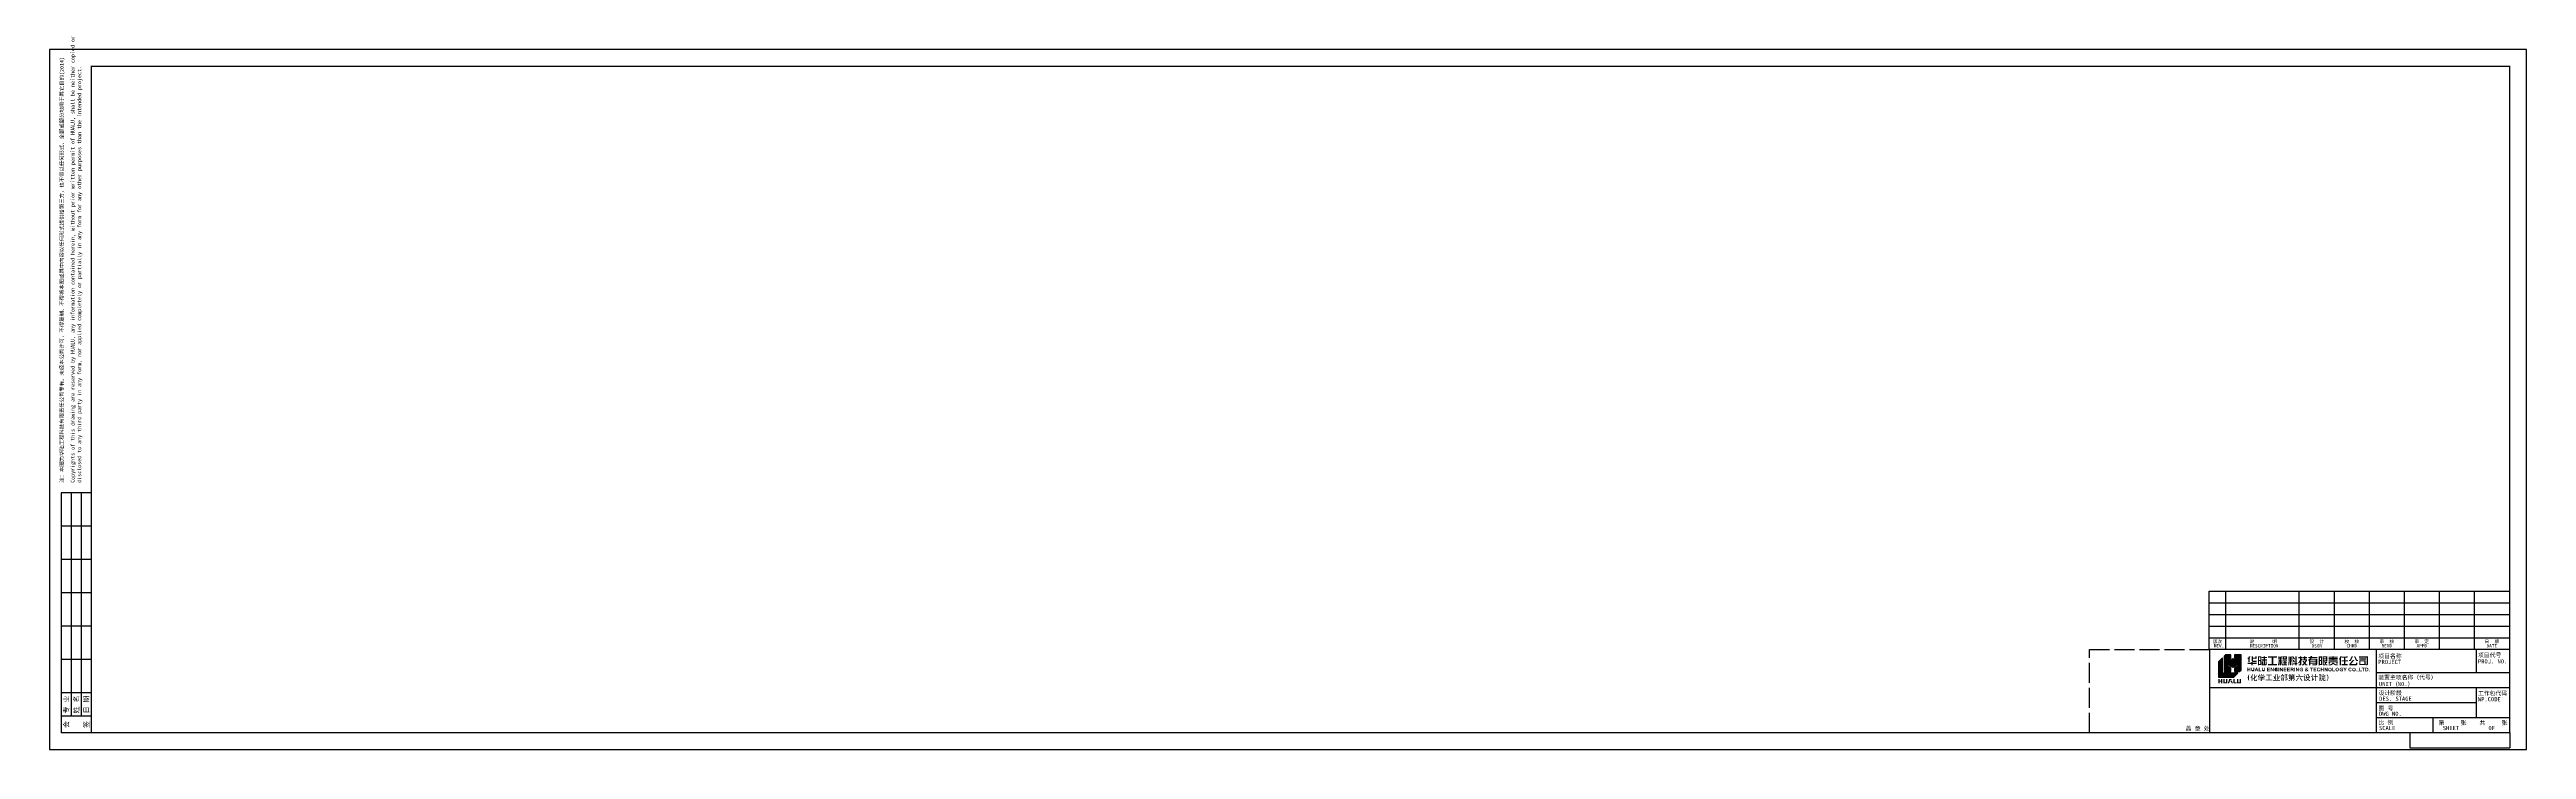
# Model space of a CAD drawing. Extents: x 0 to 1486, y 0 to 420.
import ezdxf
from ezdxf.enums import TextEntityAlignment as Align

# ---------------------------------------------------------------- set-up
doc = ezdxf.new("R2010")
doc.units = 0
doc.header["$MEASUREMENT"] = 0
doc.linetypes.add('ACAD_ISO02W100', pattern=[15, 12, -3])
doc.layers.get('0').update_dxf_attribs({"linetype": 'CONTINUOUS'})
doc.layers.add('水印', color=254, linetype='ACAD_ISO02W100')
doc.styles.add('HUALUC', font='SimSun.ttf')

# ---------------------------------------------------------------- blocks, each defined once
blk = doc.blocks.new('HLYBA0')
at = {"linetype": 'Continuous'}
for points in [[(24, -13.1), (24.4, -13.1), (24.4, -10.9), (24, -10.9), (24, -11.8), (23.1, -11.8), (23.1, -10.9), (22.6, -10.9), (22.6, -13.1), (23.1, -13.1), (23.1, -12.2), (24, -12.2)], [(31, -12.8), (31, -13.1), (29.4, -13.1), (29.4, -10.9), (29.9, -10.9), (29.9, -12.8)], [(36.1, -10.9), (34.4, -10.9), (34.4, -13.1), (36.1, -13.1), (36.1, -12.8), (34.9, -12.8), (34.9, -12.1), (36, -12.1), (36, -11.8), (34.9, -11.8), (34.9, -11.3), (36.1, -11.3)], [(38.1, -4.9), (40.3, -4.9), (40.3, -4.1), (34.9, -4.1), (34.9, -4.9), (37.2, -4.9), (37.2, -8.8), (34.9, -8.8), (34.9, -9.5), (40.3, -9.5), (40.3, -8.8), (38.1, -8.8)], [(37.9, -13.1), (38.3, -13.1), (38.3, -10.9), (37.9, -10.9), (37.9, -12.4), (37, -10.9), (36.5, -10.9), (36.5, -13.1), (37, -13.1), (37, -11.7)], [(41.7, -10.9), (41.2, -10.9), (41.2, -13.1), (41.7, -13.1)], [(43.9, -10.9), (43.5, -10.9), (43.5, -12.4), (42.5, -10.9), (42.1, -10.9), (42.1, -13.1), (42.5, -13.1), (42.5, -11.7), (43.4, -13.1), (43.9, -13.1)], [(46, -10.9), (44.3, -10.9), (44.3, -13.1), (46, -13.1), (46, -12.8), (44.8, -12.8), (44.8, -12.1), (45.9, -12.1), (45.9, -11.8), (44.8, -11.8), (44.8, -11.3), (46, -11.3)], [(48.1, -10.9), (46.4, -10.9), (46.4, -13.1), (48.2, -13.1), (48.2, -12.8), (46.9, -12.8), (46.9, -12.1), (48, -12.1), (48, -11.8), (46.9, -11.8), (46.9, -11.3), (48.1, -11.3)], [(51.2, -10.9), (50.8, -10.9), (50.8, -13.1), (51.2, -13.1)], [(53.4, -10.9), (53, -10.9), (53, -12.4), (52.1, -10.9), (51.7, -10.9), (51.7, -13.1), (52.1, -13.1), (52.1, -11.7), (53, -13.1), (53.4, -13.1)], [(55.5, -11, 1.561382), (55.5, -13.1, 0.141316), (55.9, -12.8), (55.5, -12.6, -0.096612), (55.1, -12.8, -0.444438), (54.3, -12.3, -0.279582), (54.5, -11.4, -0.536579), (55.5, -11.6), (55.9, -11.5, 0.244921)], [(55.5, -12.6), (55.9, -12.8), (55.9, -11.9), (55, -11.9), (55, -12.3), (55.5, -12.3)], [(69.7, -8.1), (70.1, -8.1, 0.235582), (70.4, -7.9), (70.6, -7.3), (70, -7.3, -0.342313), (69.7, -7.6), (69.5, -7.6, -0.215356), (69.4, -7.4), (68.6, -7.4), (69.4, -9.3, 0.278883), (69.9, -9.6), (70.6, -9.6), (70.6, -9), (70.4, -9, -0.270345), (70, -8.8)], [(83.7, -11.6, -0.760012), (84.7, -11.6), (85.1, -11.5, 0.593582), (83.4, -11.2, 0.29024), (83.4, -12.8, 0.624984), (85.1, -12.5), (84.7, -12.3, -0.166637), (84.5, -12.7, -0.442899), (83.7, -12.5, -0.165223)], [(88.4, -12.7), (88, -12.7), (88, -13.1), (88.4, -13.1)], [(89.2, -12.7), (88.8, -12.7), (88.8, -13.1), (89, -13.1, -0.372764), (88.8, -13.5), (88.9, -13.6, 0.283339), (89.2, -13.2)], [(91.3, -12.8), (90.2, -12.8), (90.2, -10.9), (89.7, -10.9), (89.7, -13.1), (91.3, -13.1)], [(93, -10.9), (91.2, -10.9), (91.2, -11.3), (91.9, -11.3), (91.9, -13.1), (92.3, -13.1), (92.3, -11.3), (93, -11.3)], [(96, -12.7), (95.5, -12.7), (95.5, -13.1), (96, -13.1)], [(10.5, -17.7), (9.7, -17.7), (9.7, -19.8), (9.1, -19.8, -0.381132), (8.9, -19.6), (8.9, -17.7), (8.1, -17.7), (8.1, -20, 0.427626), (8.3, -20.3), (10.1, -20.3, 0.36556), (10.5, -20)], [(13, -17.7), (11.8, -17.7, 0.310603), (11.6, -18), (10.8, -20.3), (11.6, -20.3), (12.2, -18.7, -0.333364), (12.5, -18.4), (13.2, -18.4)], [(14.9, -17.7), (14.2, -17.7), (14.2, -20, 0.298345), (14.5, -20.3), (16.1, -20.3), (16.1, -19.8), (15.2, -19.8, -0.387848), (14.9, -19.5)], [(17.2, -17.7), (16.4, -17.7), (16.4, -20, 0.38598), (16.7, -20.3), (18.4, -20.3, 0.384413), (18.8, -19.9), (18.8, -17.7), (18, -17.7), (18, -19.8), (17.3, -19.8, -0.396455), (17.2, -19.6)], [(37.2, -15.2, -0.007553), (36.7, -15.2), (34.4, -15.2, 0.004201), (33.9, -15.2, -0.116182), (33.9, -15.6, -0.017652), (34.6, -15.6), (35.4, -15.6), (35.4, -18.2), (34.2, -18.2, -0.006389), (33.6, -18.2, -0.085828), (33.6, -18.6, -0.010193), (34.3, -18.6), (37, -18.6, -0.002385), (37.6, -18.6, -0.09048), (37.6, -18.2, 0.000529), (37, -18.2), (35.8, -18.2), (35.8, -15.6), (36.7, -15.6, -0.006454), (37.2, -15.6, -0.081388)], [(70.4, -14.9), (70.1, -15.2, -0.408095), (70.2, -18.6), (70.4, -18.9, 0.402785)]]:
    blk.add_hatch(color=7, dxfattribs=at).paths.add_polyline_path(points)
h = blk.add_hatch(color=7, dxfattribs=at)
h.paths.add_polyline_path([(24.9, -8), (24.9, -7.6), (25.8, -7.6), (25.8, -8), (28.2, -8), (28.2, -8.8), (25.8, -8.8), (25.8, -9.6), (24.9, -9.6), (24.9, -8.8), (22.7, -8.8), (22.7, -8)])
edge = h.paths.add_edge_path()
edge.add_arc((27.6, -5.1), 0.595, 274.1607, 349.5208)
edge.add_line((28.2, -5.2), (28.2, -4.1))
edge.add_line((28.2, -4.1), (27.4, -4.1))
edge.add_line((27.4, -4.1), (27.4, -4.7))
edge.add_arc((27.2, -4.8), 0.173, -101.3003, 12.1745, ccw=False)
edge.add_line((27.2, -4.9), (25.9, -4.9))
edge.add_line((25.9, -4.9), (25.9, -4.1))
edge.add_line((25.9, -4.1), (25.1, -4.1))
edge.add_line((25.1, -4.1), (25.1, -6.9))
edge.add_arc((25.8, -6.8), 0.622, 186.1736, 271.7387)
edge.add_line((25.8, -7.5), (28.2, -7.5))
edge.add_line((28.2, -7.5), (28.2, -6.8))
edge.add_line((28.2, -6.8), (26.1, -6.8))
edge.add_arc((26.1, -6.6), 0.175, 177.771, 280.7368, ccw=False)
edge.add_line((25.9, -6.6), (25.9, -5.6))
edge.add_line((25.9, -5.6), (27.6, -5.6))
edge = h.paths.add_edge_path()
edge.add_line((23.9, -7.6), (23.9, -5.2))
edge.add_line((23.9, -5.2), (24.4, -4.1))
edge.add_line((24.4, -4.1), (23.5, -4.1))
edge.add_line((23.5, -4.1), (23.2, -4.8))
edge.add_arc((23, -4.7), 0.303, 275.6517, 331.0645, ccw=False)
edge.add_line((23, -5), (22.7, -5))
edge.add_line((22.7, -5), (22.7, -5.7))
edge.add_line((22.7, -5.7), (23.2, -5.7))
edge.add_line((23.2, -5.7), (23.2, -7.6))
edge.add_line((23.2, -7.6), (23.9, -7.6))
h = blk.add_hatch(color=7, dxfattribs=at)
h.paths.add_polyline_path([(27, -15.5, -0.013789), (27, -14.9, -0.063059), (26.6, -14.9, 0.001094), (26.6, -15.5), (26.6, -17.1, -0.095033), (25.6, -17.6, -0.119992), (25.9, -18, 0.035342), (26.6, -17.6), (26.6, -18.6, 0.438459), (27, -18.9), (28, -18.9, 0.274877), (28.3, -18.7), (28.5, -18.3, -0.158456), (28, -17.9, -0.12281), (28, -18.4, -0.290428), (27.7, -18.5), (27.3, -18.5, -0.234148), (27, -18.5, -0.079142), (27, -18.2), (27, -17.3, 0.046773), (28.3, -15.7, -0.034455), (27.9, -15.4, -0.059842), (27, -16.8)])
h.paths.add_polyline_path([(25.6, -15.8, -0.033276), (25.9, -15, -0.025363), (25.5, -14.8, -0.113336), (24.5, -16.8, -0.088717), (24.8, -17.1, 0.026542), (25.2, -16.4), (25.2, -18.3, 0.000216), (25.2, -19, -0.054196), (25.6, -19, -0.004545), (25.6, -18.4)])
h = blk.add_hatch(color=7, dxfattribs=at)
edge = h.paths.add_edge_path()
edge.add_arc((25.8, -12.3), 0.896, 184.8147, 354.564)
edge.add_line((26.7, -12.4), (26.7, -10.9))
edge.add_line((26.7, -10.9), (26.2, -10.9))
edge.add_line((26.2, -10.9), (26.2, -12.3))
edge.add_arc((25.8, -12.4), 0.441, -185.1098, 5.1317, ccw=False)
edge.add_line((25.3, -12.3), (25.3, -10.9))
edge.add_line((25.3, -10.9), (24.9, -10.9))
edge.add_line((24.9, -10.9), (24.9, -12.4))
h = blk.add_hatch(color=7, dxfattribs=at)
h.paths.add_polyline_path([(28.5, -12.6), (28.7, -13.1), (29.2, -13.1), (28.3, -10.9), (27.8, -10.9), (26.9, -13.1), (27.4, -13.1), (27.6, -12.6)])
h.paths.add_polyline_path([(27.7, -12.2), (28.3, -12.2), (28, -11.4)], flags=16)
h = blk.add_hatch(color=7, dxfattribs=at)
edge = h.paths.add_edge_path()
edge.add_line((33.1, -6), (33.1, -5.2))
edge.add_line((33.1, -5.2), (34.3, -5.2))
edge.add_line((34.3, -5.2), (34.3, -4.5))
edge.add_line((34.3, -4.5), (33.1, -4.5))
edge.add_line((33.1, -4.5), (33.1, -4.1))
edge.add_line((33.1, -4.1), (32.3, -4.1))
edge.add_line((32.3, -4.1), (32.3, -4.5))
edge.add_line((32.3, -4.5), (31.2, -4.5))
edge.add_line((31.2, -4.5), (31.2, -5.2))
edge.add_line((31.2, -5.2), (32.3, -5.2))
edge.add_line((32.3, -5.2), (32.3, -6))
edge.add_line((32.3, -6), (31.2, -6))
edge.add_line((31.2, -6), (31.2, -6.7))
edge.add_line((31.2, -6.7), (32.3, -6.7))
edge.add_line((32.3, -6.7), (32.3, -8.9))
edge.add_line((32.3, -8.9), (31.9, -8.9))
edge.add_line((31.9, -8.9), (31.9, -7.1))
edge.add_line((31.9, -7.1), (31.2, -7.1))
edge.add_line((31.2, -7.1), (31.2, -9.6))
edge.add_line((31.2, -9.6), (33.6, -9.6))
edge.add_arc((33.6, -9), 0.561, 269.7583, 364.8133)
edge.add_line((34.2, -9), (34.2, -7.1))
edge.add_line((34.2, -7.1), (33.5, -7.1))
edge.add_line((33.5, -7.1), (33.5, -8.7))
edge.add_arc((33.3, -8.7), 0.175, -91.9298, 0.6516, ccw=False)
edge.add_line((33.3, -8.9), (33.1, -8.9))
edge.add_line((33.1, -8.9), (33.1, -6.7))
edge.add_line((33.1, -6.7), (34.3, -6.7))
edge.add_line((34.3, -6.7), (34.3, -6))
edge.add_line((34.3, -6), (33.1, -6))
edge = h.paths.add_edge_path()
edge.add_arc((30.4, -8.8), 0.58, 265.5786, 359.6429)
edge.add_line((31, -8.8), (31, -7.2))
edge.add_arc((30.5, -7.2), 0.475, 357.7948, 436.654)
edge.add_arc((30.5, -6.3), 0.452, 283.4165, 353.7812)
edge.add_line((31, -6.4), (31, -4.1))
edge.add_line((31, -4.1), (28.9, -4.1))
edge.add_line((28.9, -4.1), (28.9, -9.6))
edge.add_line((28.9, -9.6), (29.6, -9.6))
edge.add_line((29.6, -9.6), (29.6, -9.3))
edge.add_line((29.6, -9.3), (30.4, -9.3))
edge = h.paths.add_edge_path(flags=16)
edge.add_arc((30.1, -8.5), 0.196, 263.6598, 367.3793)
edge.add_line((30.3, -8.5), (30.3, -7.3))
edge.add_arc((30, -7.3), 0.259, 355.1743, 457.1168)
edge.add_line((30, -7), (29.6, -7))
edge.add_line((29.6, -7), (29.6, -8.7))
edge.add_line((29.6, -8.7), (30.1, -8.7))
edge = h.paths.add_edge_path(flags=16)
edge.add_arc((30.1, -6.1), 0.202, 260.1343, 370.9931)
edge.add_line((30.3, -6.1), (30.3, -4.8))
edge.add_line((30.3, -4.8), (29.6, -4.8))
edge.add_line((29.6, -4.8), (29.6, -6.3))
edge.add_line((29.6, -6.3), (30, -6.3))
h = blk.add_hatch(color=7, dxfattribs=at)
edge = h.paths.add_edge_path()
edge.add_line((31.9, -15.8), (32.6, -15.8))
edge.add_arc((29.7, 34.7), 50.6, 273.2959, 273.7429)
edge.add_arc((37.4, -16.2), 4.47, 174.0603, 185.614)
edge.add_arc((32.8, -18.7), 2.04, 84.4965, 96.7683)
edge.add_arc((29.4, -16.3), 3.12, 352.9584, 362.3607)
edge.add_line((32.6, -16.1), (29.5, -16.1))
edge.add_arc((33.8, -16.3), 4.35, 178.486, 185.8533)
edge.add_arc((29.2, -19.6), 2.93, 85.2371, 93.5714)
edge.add_arc((20.7, -16.2), 8.33, 356.8284, 363.3424)
edge.add_arc((30.3, 0.5), 16.3, 265.6969, 267.0472)
edge.add_line((29.4, -15.8), (31.5, -15.8))
edge.add_arc((27.5, -13), 4.92, 325.4448, 339.1414)
edge.add_arc((33.5, -12.8), 2.43, 234.5774, 244.912)
edge.add_arc((51.5, -27.8), 23, 145.8955, 148.3279)
edge = h.paths.add_edge_path()
edge.add_line((30.9, -17.9), (29.6, -17.9))
edge.add_arc((13.7, 271), 289.3, 273.0228, 273.1329, ccw=False)
edge.add_arc((26.4, -17.7), 2.56, 354.8122, 364.4073)
edge.add_arc((29.7, -9.1), 8.41, 265.0019, 268.7965)
edge.add_line((29.6, -17.5), (30.9, -17.5))
edge.add_arc((29.5, -17.5), 1.38, 358.5604, 372.7827)
edge.add_arc((30.6, -15.7), 1.46, 281.8311, 306.5413)
edge.add_line((31.4, -16.9), (30.2, -16.9))
edge.add_arc((24.5, 76.7), 93.8, 273.1954, 273.483, ccw=False)
edge.add_arc((28.3, -16.8), 1.41, 352.1237, 367.343)
edge.add_arc((40.3, 163), 179.8, 266.626, 266.7945)
edge.add_line((30.3, -16.6), (31.8, -16.6))
edge.add_arc((31.6, -9.2), 7.38, 271.99, 275.4734)
edge.add_arc((35.1, -16.8), 2.78, 175.9806, 184.9573)
edge.add_arc((32.6, -19.4), 2.37, 98.1116, 124.1825)
edge.add_line((31.3, -17.4), (31.3, -17.5))
edge.add_line((31.3, -17.5), (32.4, -17.5))
edge.add_arc((32.1, -4.8), 12.7, 271.6864, 274.3527)
edge.add_arc((34, -17.7), 1.01, 167.9537, 192.5916)
edge.add_arc((246.7, 4438.5), 4461.6, 267.2467, 267.2549, ccw=False)
edge.add_line((32.4, -17.9), (31.3, -17.9))
edge.add_line((31.3, -17.9), (31.3, -18.6))
edge.add_arc((31, -18.7), 0.258, -77.1869, 12.0422, ccw=False)
edge.add_line((31.1, -18.9), (30.5, -19))
edge.add_arc((29.8, -19), 0.681, 357.0485, 402.0555)
edge.add_arc((30.6, -17.4), 1.14, 257.0261, 279.5827)
edge.add_arc((30.7, -18.4), 0.206, 298.4316, 374.5821)
edge.add_line((30.9, -18.3), (30.9, -17.9))
edge = h.paths.add_edge_path(flags=17)
edge.add_arc((31.5, -17.8), 2.31, 96.2734, 106.5379)
edge.add_arc((26, -16.9), 5.1, 14.7507, 23.1873)
edge.add_arc((30.2, -11.4), 3.47, 277.5344, 284.1962)
edge.add_arc((-52.3, -45.2), 88.8, 19.5801, 20.0625, ccw=False)
edge = h.paths.add_edge_path(flags=17)
edge.add_arc((30.5, -16.5), 0.966, 100.7311, 126.0155)
edge.add_arc((28, -16.7), 2.18, 26.1573, 45.8269)
edge.add_arc((28.9, -13.5), 1.76, 290.7027, 303.5238)
edge.add_arc((19.3, -23.6), 13.7, 36.1279, 39.3732, ccw=False)
h = blk.add_hatch(color=7, dxfattribs=at)
edge = h.paths.add_edge_path()
edge.add_line((32.7, -10.9), (33.1, -10.9))
edge.add_line((33.1, -10.9), (33.1, -12.4))
edge.add_arc((32.2, -12.3), 0.896, 184.8147, 354.564, ccw=False)
edge.add_line((31.3, -12.4), (31.3, -10.9))
edge.add_line((31.3, -10.9), (31.8, -10.9))
edge.add_line((31.8, -10.9), (31.8, -12.3))
edge.add_arc((32.2, -12.4), 0.441, 174.8902, 365.1317)
edge.add_line((32.7, -12.3), (32.7, -10.9))
h = blk.add_hatch(color=7, dxfattribs=at)
edge = h.paths.add_edge_path()
edge.add_arc((40.1, -12.2), 0.959, 285.3809, 317.555)
edge.add_line((40.8, -12.8), (40.8, -11.9))
edge.add_line((40.8, -11.9), (39.8, -11.9))
edge.add_line((39.8, -11.9), (39.8, -12.3))
edge.add_line((39.8, -12.3), (40.4, -12.3))
edge.add_line((40.4, -12.3), (40.4, -12.6))
edge.add_arc((39.8, -11.8), 1, 285.0096, 307.083, ccw=False)
edge.add_arc((39.8, -12.2), 0.621, 192.0829, 287.9316, ccw=False)
edge.add_arc((40.1, -12), 0.918, 136.8424, 199.3226, ccw=False)
edge.add_arc((39.8, -11.8), 0.577, 20.5014, 133.3696, ccw=False)
edge.add_line((40.3, -11.6), (40.8, -11.5))
edge.add_arc((40.1, -11.6), 0.737, 10.9159, 65.9639)
edge.add_arc((39.9, -12), 1.17, 65.2757, 294.7243)
h = blk.add_hatch(color=7, dxfattribs=at)
h.paths.add_polyline_path([(43.7, -5.4), (42.8, -5.4), (42.8, -5), (43.2, -5, 0.382705), (43.8, -4.5), (43.8, -4.1), (43, -4.1), (43, -4.2, -0.408284), (42.9, -4.3), (41, -4.3), (41, -5), (42, -5), (42, -5.4), (41, -5.4), (41, -6), (42, -6), (42, -9.6), (42.8, -9.6), (42.8, -6), (43.7, -6)])
h.paths.add_polyline_path([(41.9, -6.3), (41.3, -6.3), (41.2, -8.6, -0.538046), (41, -8.8), (41, -9.5, 0.070834), (41.5, -9.4, 0.258728), (41.7, -8.9)])
h.paths.add_polyline_path([(43.5, -6.3), (42.9, -6.3), (43, -8.7, 0.080045), (43.1, -9.2, 0.328284), (43.7, -9.5), (43.7, -8.8, -0.335122), (43.6, -8.6)], flags=17)
h.paths.add_polyline_path([(46.4, -6.5), (43.9, -6.5), (43.9, -7.1), (44.8, -7.1), (44.8, -7.7), (43.9, -7.7), (43.9, -8.4), (44.8, -8.4), (44.8, -8.9), (43.8, -8.9), (43.8, -9.6), (46.4, -9.6), (46.4, -8.9), (45.5, -8.9), (45.5, -8.4), (46.4, -8.4), (46.4, -7.7), (45.5, -7.7), (45.5, -7.1), (46.4, -7.1)])
h.paths.add_polyline_path([(46.4, -5.6), (46.4, -4.2), (43.9, -4.2), (43.9, -6.1), (45.8, -6.1, 0.366849)])
h.paths.add_polyline_path([(45.5, -5.4), (44.6, -5.4), (44.6, -4.8), (45.6, -4.8), (45.6, -5.3, -0.52935)], flags=16)
h = blk.add_hatch(color=7, dxfattribs=at)
h.paths.add_polyline_path([(46.6, -15, -0.036146), (46.2, -15), (45.4, -15, -0.015148), (45, -15, 0.010026), (45.1, -15.5), (45.1, -18.6, -0.000692), (45, -19, -0.076861), (45.4, -19, -0.010455), (45.4, -18.5), (45.4, -15.4), (46, -15.4, -0.079582), (45.7, -16.6, -0.023959), (46, -17, -0.204896), (46.2, -17.7, -0.302665), (46.1, -18, -0.104791), (45.5, -18, -0.26449), (45.7, -18.5, 0.152003), (46.4, -18.3, 0.195645), (46.7, -17.7, 0.170322), (46.1, -16.6)])
h.paths.add_polyline_path([(43.8, -14.7, -0.024484), (43.4, -14.8, -0.11865), (43.6, -15.4, -0.014616), (42.7, -15.4, -0.096859), (42.7, -15.7, -0.036324), (43.5, -15.7), (44.1, -15.7, -0.118227), (43.8, -16.5), (43.2, -16.5, -0.048286), (43.6, -16.3, -0.00296), (43.3, -15.8, -0.027496), (42.9, -15.9, -0.111216), (43.2, -16.5, -0.044335), (42.6, -16.4, -0.07041), (42.6, -16.8, -0.021435), (43, -16.8), (44.5, -16.8, -0.010523), (44.9, -16.8, -0.057847), (44.9, -16.4, -0.036911), (44.2, -16.5, -0.053691), (44.5, -15.9, -0.052228), (44.2, -15.7, -0.043992), (44.8, -15.7, -0.082844), (44.8, -15.4, -0.006146), (43.7, -15.4, -0.046969), (44, -15.3, 0.003341)])
h.paths.add_polyline_path([(44.5, -17.1, -0.052077), (44.2, -17.1), (43.3, -17.1, -0.010577), (42.9, -17.1, -0.02922), (43, -17.4), (43, -18.3, -0.022679), (42.9, -18.8, -0.045156), (43.3, -18.8, -0.054255), (43.3, -18.5), (44.2, -18.5, -0.044253), (44.2, -18.8, -0.043444), (44.5, -18.8, -0.008918), (44.5, -18.3), (44.5, -17.4, -0.016103)])
h.paths.add_polyline_path([(44.2, -17.4), (44.2, -18.2), (43.3, -18.2), (43.3, -17.4)], flags=16)
h = blk.add_hatch(color=7, dxfattribs=at)
h.paths.add_polyline_path([(49.8, -4.6), (49.8, -4.1), (49.1, -4.1), (49.1, -4.2, -0.477314), (48.9, -4.4), (47.1, -4.4), (47.1, -5), (48.1, -5), (48.1, -5.4), (47.1, -5.4), (47.1, -6.1), (48.1, -6.1), (48.1, -9.6), (48.8, -9.6), (48.8, -6.1), (49.7, -6.1), (49.7, -5.4), (48.8, -5.4), (48.8, -5), (49.2, -5, 0.410506)])
h.paths.add_polyline_path([(47.9, -6.4), (47.3, -6.4), (47.2, -8.5), (47.2, -8.7, -0.516593), (47.1, -8.8), (47.1, -9.5), (47.4, -9.5, 0.30438), (47.7, -9.3, 0.076442), (47.8, -8.8)])
h.paths.add_polyline_path([(49.6, -6.4), (49, -6.4), (49.1, -8.8, 0.076442), (49.2, -9.3, 0.30438), (49.5, -9.5), (49.8, -9.5), (49.8, -8.8, -0.516593), (49.7, -8.7), (49.6, -8.5)], flags=17)
h.paths.add_polyline_path([(51.2, -7.1), (50.9, -7.1, -0.434072), (50.7, -7), (50.6, -6.3), (49.9, -6.3), (50.1, -7.4, 0.304839), (50.7, -7.8), (51.2, -7.8)])
h.paths.add_polyline_path([(51.2, -5.4), (50.9, -5.4, -0.430234), (50.7, -5.2), (50.5, -4.4), (49.8, -4.4), (50.1, -5.6, 0.325197), (50.6, -6), (51.2, -6)])
h.paths.add_polyline_path([(52.1, -4.2), (51.4, -4.2), (51.4, -8.2), (49.9, -8.3), (49.9, -9), (51.4, -8.8), (51.4, -9.6), (52.1, -9.6), (52.1, -8.8), (52.5, -8.7), (52.5, -8), (52.1, -8.1)])
h = blk.add_hatch(color=7, dxfattribs=at)
h.paths.add_polyline_path([(50.1, -14.9, -0.061133), (49.7, -14.7, -0.173546), (49, -15.8, -0.085577), (49.3, -16, 0.018194), (49.7, -15.5), (50.1, -15.5, -0.032283), (50.2, -15.9, -0.040274), (50.6, -15.9, -0.027957), (50.4, -15.5, -0.026086), (51.1, -15.5, -0.110191), (51.2, -15.1, -0.007579), (50.8, -15.2), (49.9, -15.2, 0.010608)])
h.paths.add_polyline_path([(49.2, -15.2, -0.000201), (48.8, -15.2), (48.1, -15.2, 0.000703), (48.4, -14.9, -0.058086), (48, -14.7, -0.141669), (47.2, -15.8, -0.062882), (47.5, -16.1, -0.001959), (48, -15.5), (48.2, -15.5, -0.039663), (48.4, -16, -0.043907), (48.7, -15.9, 0.0089), (48.6, -15.5, -0.029379), (49.2, -15.5, -0.105287)])
h.paths.add_polyline_path([(50.7, -16, -0.028519), (49.9, -16), (48.1, -16, -0.008655), (47.6, -16, -0.068542), (47.6, -16.4, -0.005101), (48.1, -16.4), (49, -16.4), (49, -16.8), (48, -16.8, -0.016496), (47.6, -16.7, -0.063453), (47.6, -17.8, -0.02553), (48.7, -17.8, -0.158981), (47.1, -18.6, -0.14882), (47.4, -19, 0.104449), (49, -17.9), (49, -18.5, -0.020805), (49, -19, -0.050663), (49.4, -19, -0.015543), (49.4, -18.5), (49.4, -17.8), (50.5, -17.8, -0.116243), (50.5, -18.1, -0.287552), (50.3, -18.2, -0.086919), (49.8, -18.2, -0.125404), (50, -18.7), (50.5, -18.6, 0.334904), (50.9, -18.1), (50.9, -17.4, -0.017929), (50.5, -17.4), (49.4, -17.4), (49.4, -17.1), (50.1, -17.1, -0.00717), (50.7, -17.1, -0.047543)])
h.paths.add_polyline_path([(49.4, -16.4), (50.3, -16.4), (50.3, -16.8), (49.4, -16.8)], flags=16)
h.paths.add_polyline_path([(49, -17.1), (49, -17.4), (48, -17.4), (48, -17.1)], flags=16)
h = blk.add_hatch(color=7, dxfattribs=at)
h.paths.add_polyline_path([(49.7, -10.9), (48.5, -10.9), (48.5, -13.1), (49, -13.1), (49, -12.2, -0.374223), (49.6, -12.5), (50, -13.1), (50.5, -13.1), (50.1, -12.4, 0.07824), (49.8, -12.2, 0.9879)])
h.paths.add_polyline_path([(49.6, -11.8), (49, -11.8), (49, -11.3), (49.6, -11.3, -1.024406)], flags=16)
h = blk.add_hatch(color=7, dxfattribs=at)
h.paths.add_polyline_path([(53.7, -14.8, -0.068007), (53.2, -15, -0.100852), (53.6, -15.9, -0.04711), (54.1, -15.8, -0.005665)])
h.paths.add_polyline_path([(55.7, -16, -0.004968), (55.2, -16), (52.2, -16, -0.006287), (51.7, -16, -0.042145), (51.7, -16.5, -0.006863), (52.2, -16.4), (55.2, -16.4, -0.017127), (55.7, -16.5, -0.063783)])
h.paths.add_polyline_path([(53.4, -17.1, -0.014306), (53, -16.8, -0.126277), (51.7, -18.6, -0.08767), (52.1, -18.9, 0.020418)])
h.paths.add_polyline_path([(54.3, -16.8, -0.035352), (53.9, -17.1, -0.04512), (55.1, -18.9, -0.038307), (55.6, -18.6, -0.004533)])
h = blk.add_hatch(color=7, dxfattribs=at)
h.paths.add_polyline_path([(55.4, -4.6), (55, -4.6), (55, -4.1), (54.2, -4.1), (54.2, -4.6), (53.2, -4.6), (53.2, -5.3), (54.2, -5.3), (54.2, -6), (53.5, -7.4, -0.296219), (53.3, -7.5), (53.1, -7.5), (53.1, -8.3), (53.6, -8.3, 0.197874), (53.8, -8.1), (54.2, -7.6), (54.2, -8.7, -0.475882), (53.9, -9), (53.3, -9), (53.3, -9.6), (54.3, -9.6, 0.383169), (55, -9), (55, -6.5), (55.3, -6.5), (55.3, -5.7), (55, -5.7), (55, -5.3), (55.4, -5.3)])
h.paths.add_polyline_path([(57.3, -5.3), (58.4, -5.3), (58.4, -4.6), (57.3, -4.6), (57.3, -4.1), (56.5, -4.1), (56.5, -4.6), (55.5, -4.6), (55.5, -5.3), (56.5, -5.3), (56.5, -6), (55.5, -6), (55.5, -6.6), (57.5, -6.6), (56.9, -7.5), (56.4, -6.9), (55.5, -6.9), (56.4, -8.1), (56, -8.7, -0.212843), (55.6, -8.9), (55.3, -8.9), (55.3, -9.6), (56, -9.6, 0.18836), (56.6, -9.2), (56.9, -8.8), (57.4, -9.4, 0.241823), (57.9, -9.6), (58.5, -9.6), (58.5, -8.9), (58.2, -8.9, -0.184952), (57.8, -8.7), (57.4, -8.1), (58.4, -6.6), (58.4, -6), (57.3, -6)])
h = blk.add_hatch(color=7, dxfattribs=at)
h.dxf.hatch_style = 1
h.paths.add_polyline_path([(58.9, -12.6, 0.072264), (59.1, -12.1), (58.7, -12.1), (58.6, -12.3), (58.2, -11.9, 0.078741), (58.6, -11.6, 0.27702), (58.6, -11.1, 0.462876), (57.5, -11.1, 0.345454), (57.6, -11.8, 0.270066), (57.1, -12.5, 0.395897), (57.7, -13.2, 0.25256), (58.6, -12.9), (58.9, -13.2), (59.2, -12.9)])
h.paths.add_polyline_path([(58.3, -12.6, -0.317978), (57.7, -12.8, -0.667455), (57.9, -12.1)], flags=16)
h.paths.add_polyline_path([(58.1, -11.7, -0.098291), (57.8, -11.4, -0.948127), (58.3, -11.4, -0.087465)], flags=16)
h = blk.add_hatch(color=7, dxfattribs=at)
h.paths.add_polyline_path([(64.5, -5.6), (60.8, -5.6), (61, -5.1), (64.6, -5.1), (64.6, -4.5), (61.3, -4.5), (61.5, -4), (60.5, -4), (60.3, -4.5), (59.2, -4.5), (59.2, -5.1), (60, -5.1), (59.9, -5.5, -0.182857), (59.4, -5.9), (59.2, -5.9), (59.2, -6.7), (59.5, -6.7), (59.5, -9.6), (60.4, -9.6), (60.4, -8.5), (63.6, -8.5), (63.6, -8.7, -0.4146), (63.4, -8.9), (61.6, -8.9), (61.6, -9.6), (63.8, -9.6, 0.409656), (64.5, -8.8)])
h.paths.add_polyline_path([(63.6, -6.2), (63.6, -6.7), (60.4, -6.7), (60.4, -6.4), (60.5, -6.2)], flags=16)
h.paths.add_polyline_path([(63.6, -7.4), (63.6, -7.9), (60.4, -7.9), (60.4, -7.4)], flags=16)
h = blk.add_hatch(color=7, dxfattribs=at)
h.dxf.hatch_style = 1
h.paths.add_polyline_path([(61.3, -11.3), (62, -11.3), (62, -10.9), (60.2, -10.9), (60.2, -11.3), (60.9, -11.3), (60.9, -13.1), (61.3, -13.1)])
h = blk.add_hatch(color=7, dxfattribs=at)
h.paths.add_polyline_path([(64.9, -16.1, -0.015783), (64.5, -16.1), (63.7, -16.1), (63.7, -15.1, -0.022369), (63.8, -14.7, -0.033937), (63.7, -14.7), (63.4, -14.7, -0.036824), (63.3, -14.7, -0.022369), (63.3, -15.1), (63.3, -16.1), (62.5, -16.1, -0.015783), (62.2, -16.1, -0.082526), (62.2, -16.6, -0.015783), (62.5, -16.5), (63.3, -16.5), (63.3, -18.3, -0.010453), (63.3, -19, -0.061879), (63.8, -19, -0.010453), (63.7, -18.3), (63.7, -16.5), (64.5, -16.5, -0.015783), (64.9, -16.6, -0.082526)])
h.paths.add_polyline_path([(61.7, -16.6, -0.021185), (61.8, -16.1, -0.02935), (61.4, -16.2), (61, -16.2, -0.012681), (60.7, -16.1, -0.075555), (60.7, -16.5, -0.032076), (61.4, -16.5), (61.4, -18.1, -0.209138), (61.2, -18.4), (61.5, -18.8), (61.8, -18.5), (62.5, -17.8, -0.112756), (62.3, -17.3), (61.7, -18)])
h.paths.add_polyline_path([(61.5, -14.8, -0.069751), (61.1, -15, -0.060421), (61.6, -15.8, -0.107785), (62, -15.6, -0.004945)])
h = blk.add_hatch(color=7, dxfattribs=at)
h.dxf.hatch_style = 1
h.paths.add_polyline_path([(63.8, -11.8), (62.7, -11.8), (62.7, -11.3), (63.9, -11.3), (63.9, -10.9), (62.3, -10.9), (62.3, -13.1), (64, -13.1), (64, -12.8), (62.7, -12.8), (62.7, -12.1), (63.8, -12.1)])
h = blk.add_hatch(color=7, dxfattribs=at)
h.dxf.hatch_style = 1
h.paths.add_polyline_path([(66.3, -12.5), (65.8, -12.3, -0.166637), (65.6, -12.7, -0.442899), (64.9, -12.5, -0.165223), (64.8, -11.6, -0.760012), (65.8, -11.6), (66.2, -11.5, 0.593582), (64.5, -11.2, 0.29024), (64.5, -12.8, 0.624984)])
h = blk.add_hatch(color=7, dxfattribs=at)
h.paths.add_polyline_path([(67.1, -6.6, 0.278499), (67.4, -6.1), (67.4, -4.2), (65.4, -4.2), (65.4, -9.6), (66.1, -9.6), (66.1, -9.4), (66.8, -9.4, 0.424214), (67.4, -8.8), (67.4, -7.1, 0.289326)])
h.paths.add_polyline_path([(66.7, -7.2), (66.7, -8.5, -0.459319), (66.5, -8.7), (66.1, -8.7), (66.1, -7), (66.5, -7, -0.43935)], flags=16)
h.paths.add_polyline_path([(66.5, -6.3), (66.1, -6.3), (66.1, -4.9), (66.7, -4.9), (66.7, -6.1, -0.377881)], flags=16)
h.paths.add_polyline_path([(70.6, -6.6), (70.6, -4.2), (67.7, -4.2), (67.7, -9, 0.400577), (68.2, -9.6), (69.1, -9.6), (69.1, -9), (68.6, -9, -0.502222), (68.4, -8.7), (68.4, -7.1), (70, -7.1, 0.440049)])
h.paths.add_polyline_path([(68.4, -6.5), (68.4, -6), (69.8, -6), (69.8, -6.3, -0.490152), (69.6, -6.5)], flags=16)
h.paths.add_polyline_path([(68.4, -5.4), (68.4, -4.8), (69.8, -4.8), (69.8, -5.4)], flags=16)
h = blk.add_hatch(color=7, dxfattribs=at)
h.paths.add_polyline_path([(68.2, -14.8), (67.7, -14.8), (67.9, -15.3), (67.3, -15.3), (66.8, -15.3), (66.9, -15.6), (66.8, -16), (67.2, -16), (67.2, -15.6), (69, -15.6), (69, -16.1), (69.4, -16.1), (69.4, -15.3), (69, -15.3), (68.4, -15.3)])
h.paths.add_polyline_path([(69, -16.2, -0.023581), (68.5, -16.2), (67.6, -16.2, -0.015429), (67.1, -16.2, -0.0862), (67.1, -16.5, -0.018332), (67.8, -16.5), (68.2, -16.5, -0.028246), (69, -16.5, -0.068727)])
h.paths.add_polyline_path([(68.5, -17.2, -0.021377), (69.3, -17.3, -0.093183), (69.3, -16.9, -0.022449), (68.5, -16.9), (67.5, -16.9, -0.024609), (66.9, -16.9, -0.039631), (66.9, -17.3), (67.4, -17.2), (67.4, -17.5), (67.2, -18.1), (66.9, -18.4), (66.3, -18.5, -0.084995), (66.6, -18.9), (67.3, -18.6), (67.6, -18.2), (67.7, -17.7), (67.8, -17.2), (68.2, -17.2), (68.2, -18.6, 0.087261), (68.2, -18.7, 0.24553), (68.4, -18.9, 0.034378), (68.9, -18.9, 0.139738), (69.2, -18.8, 0.156477), (69.4, -18.6), (69.5, -18.2, -0.193669), (69.1, -17.9, -0.035521), (69, -18.3, -0.271911), (68.9, -18.5, -0.066365), (68.6, -18.5, -0.24208), (68.5, -18.5, -0.075454), (68.5, -18.2)])
h.paths.add_polyline_path([(66.9, -14.9), (66.6, -14.9), (65.7, -14.9), (65.5, -14.9), (65.5, -15.4), (65.5, -18.5), (65.5, -19), (65.9, -19), (65.8, -18.5), (65.8, -15.3), (66.4, -15.3), (66.3, -15.8), (66, -16.5), (66.4, -17), (66.4, -17.4), (66.4, -17.6), (65.9, -17.6), (66, -17.8), (66.1, -18.1), (66.5, -18), (66.8, -17.6), (66.7, -17), (66.4, -16.4)])
h = blk.add_hatch(color=7, dxfattribs=at)
h.dxf.hatch_style = 1
h.paths.add_polyline_path([(68.4, -10.9), (68, -10.9), (68, -11.8), (67.1, -11.8), (67.1, -10.9), (66.6, -10.9), (66.6, -13.1), (67.1, -13.1), (67.1, -12.2), (68, -12.2), (68, -13.1), (68.4, -13.1)])
h = blk.add_hatch(color=7, dxfattribs=at)
h.dxf.hatch_style = 1
h.paths.add_polyline_path([(70.7, -10.9), (70.2, -10.9), (70.2, -12.4), (69.3, -10.9), (68.9, -10.9), (68.9, -13.1), (69.3, -13.1), (69.3, -11.7), (70.2, -13.1), (70.7, -13.1)])
h = blk.add_hatch(color=7, dxfattribs=at)
h.dxf.hatch_style = 1
h.paths.add_polyline_path([(71.1, -12.1, 1.019326), (73.2, -12.1, 1.102282)])
edge = h.paths.add_edge_path(flags=16)
edge.add_ellipse((72.1, -12), major_axis=(0, 0.764), ratio=0.783102, start_angle=0, end_angle=360)
h = blk.add_hatch(color=7, dxfattribs=at)
h.paths.add_polyline_path([(76.8, -6.2), (74.4, -6.2), (74.4, -5.9), (76.8, -5.9), (76.8, -5.2), (74.4, -5.2), (74.4, -5), (76.8, -5), (76.8, -4.4), (74.4, -4.4), (74.4, -4.1), (73.6, -4.1), (73.6, -4.4), (71.4, -4.4), (71.4, -5), (73.6, -5), (73.6, -5.2), (71.4, -5.2), (71.4, -5.9), (73.6, -5.9), (73.6, -6.2), (71.4, -6.2), (71.4, -6.8), (76.8, -6.8)])
h.paths.add_polyline_path([(76.7, -7.1), (71.4, -7.1), (71.4, -8.6), (72.2, -8.6), (72.2, -7.8), (76, -7.8), (76, -8.5), (76.7, -8.5)])
h.paths.add_polyline_path([(74.6, -8.3, -0.253584), (74.4, -8.1), (74.4, -7.9), (73.6, -7.9), (73.6, -8.1, -0.271525), (73.5, -8.3), (72.6, -8.9, -0.160836), (72.2, -9), (71.4, -9), (71.4, -9.6), (72.6, -9.6, 0.113282), (72.9, -9.5), (73.9, -8.8, -0.366178), (74.2, -8.8), (75.4, -9.5, 0.087889), (75.7, -9.6), (76.8, -9.6), (76.8, -8.9), (75.9, -8.9, -0.140698), (75.6, -8.8)])
h = blk.add_hatch(color=7, dxfattribs=at)
h.dxf.hatch_style = 1
h.paths.add_polyline_path([(75.2, -12.8), (74, -12.8), (74, -10.9), (73.6, -10.9), (73.6, -13.1), (75.2, -13.1)])
h = blk.add_hatch(color=7, dxfattribs=at)
h.dxf.hatch_style = 1
h.paths.add_polyline_path([(77.5, -12.1, 1.102282), (75.4, -12.1, 1.019326)])
edge = h.paths.add_edge_path(flags=16)
edge.add_ellipse((76.5, -12), major_axis=(0, 0.764), ratio=0.783102, start_angle=0, end_angle=360)
h = blk.add_hatch(color=7, dxfattribs=at)
h.dxf.hatch_style = 1
h.paths.add_polyline_path([(82.8, -4.6), (82.8, -4.1), (81.9, -4.1), (81.9, -4.2, -0.279367), (81.7, -4.3), (79.2, -4.3), (79.2, -5), (80.6, -5), (80.6, -6.6), (79.1, -6.6), (79.1, -7.2), (80.6, -7.2), (80.6, -8.8), (79.1, -8.8), (79.1, -9.5), (82.8, -9.5), (82.8, -8.8), (81.4, -8.8), (81.4, -7.2), (82.9, -7.2), (82.9, -6.6), (81.4, -6.6), (81.4, -5), (82.1, -5, 0.365403)])
h.paths.add_polyline_path([(78.8, -5), (79.2, -4.1), (78.3, -4.1), (77.9, -5.2, -0.318495), (77.7, -5.3), (77.6, -5.3), (77.6, -6), (78, -6), (78, -9.6), (78.8, -9.6), (78.8, -5.3, -0.143183)])
h = blk.add_hatch(color=7, dxfattribs=at)
h.dxf.hatch_style = 1
h.paths.add_polyline_path([(80, -12.8), (79.5, -12.6, -0.096612), (79.2, -12.8, -0.444438), (78.4, -12.3, -0.279582), (78.6, -11.4, -0.536579), (79.5, -11.6), (79.9, -11.5, 0.244921), (79.5, -11, 1.561382), (79.5, -13.1, 0.141316)])
h = blk.add_hatch(color=7, dxfattribs=at)
h.dxf.hatch_style = 1
h.paths.add_polyline_path([(80, -11.9), (79, -11.9), (79, -12.3), (79.5, -12.3), (79.5, -12.6), (80, -12.8)])
h = blk.add_hatch(color=7, dxfattribs=at)
h.dxf.hatch_style = 1
h.paths.add_polyline_path([(82.2, -10.9), (81.7, -10.9), (81.2, -11.7), (80.7, -10.9), (80.1, -10.9), (80.9, -12.2), (80.9, -13.1), (81.4, -13.1), (81.4, -12.2)])
h = blk.add_hatch(color=7, dxfattribs=at)
h.paths.add_polyline_path([(88.5, -7.9), (87.7, -7.9), (87.7, -8.7, -0.422366), (87.5, -8.8), (84.7, -8.8), (86.8, -6.3), (85.8, -6.3), (83.7, -8.8), (83.7, -9.5), (87.9, -9.5, 0.413084), (88.5, -9)])
h.paths.add_polyline_path([(88.9, -6.3), (88.6, -6.3, -0.181811), (88.2, -6.1), (87.3, -4.2), (86.6, -4.2), (87.6, -6.5, 0.292068), (88.3, -7), (88.9, -7)])
h.paths.add_polyline_path([(85.9, -4.2), (85.1, -4.2), (84.2, -6.1, -0.181811), (83.8, -6.3), (83.5, -6.3), (83.5, -7), (84.1, -7, 0.292068), (84.8, -6.5)])
h = blk.add_hatch(color=7, dxfattribs=at)
h.dxf.hatch_style = 1
h.paths.add_polyline_path([(85.5, -12.1, 1.019326), (87.6, -12.1, 1.102282)])
edge = h.paths.add_edge_path(flags=16)
edge.add_ellipse((86.5, -12), major_axis=(0, 0.764), ratio=0.783102, start_angle=0, end_angle=360)
h = blk.add_hatch(color=7, dxfattribs=at)
h.paths.add_polyline_path([(93.7, -5.4), (89.7, -5.4), (89.7, -6.1), (93.7, -6.1)], flags=17)
h.paths.add_polyline_path([(94.9, -4.2), (89.6, -4.2), (89.6, -4.9), (94.1, -4.9), (94.1, -8.7, -0.485743), (93.9, -8.9), (93.6, -8.9), (93.6, -9.5), (94.3, -9.5, 0.429366), (94.9, -8.9)])
h.paths.add_polyline_path([(93.6, -6.5), (89.7, -6.5), (89.7, -9.4), (92.8, -9.4, 0.436218), (93.6, -8.6)], flags=17)
h.paths.add_polyline_path([(92.8, -8.4, -0.490816), (92.5, -8.7), (90.4, -8.7), (90.4, -7.2), (92.8, -7.2)], flags=16)
h = blk.add_hatch(color=7, dxfattribs=at)
h.paths.add_polyline_path([(94.3, -10.9), (93.3, -10.9), (93.3, -13.1), (94.3, -13.1, 0.371308), (95.1, -12.3, 0.085927), (95.1, -11.6, 0.369746)])
h.paths.add_polyline_path([(94.7, -11.8, -0.074605), (94.7, -12.4, -0.42645), (94.2, -12.8), (93.7, -12.8), (93.7, -11.3), (94.2, -11.3, -0.412114)], flags=16)
h = blk.add_hatch(color=7, dxfattribs=at)
edge = h.paths.add_edge_path()
edge.add_line((6.8, -18.7), (6.8, -17.7))
edge.add_line((6.8, -17.7), (7.6, -17.7))
edge.add_line((7.6, -17.7), (7.6, -20.4))
edge.add_line((7.6, -20.4), (6.8, -20.4))
edge.add_line((6.8, -20.4), (6.8, -19.3))
edge.add_line((6.8, -19.3), (6.2, -19.3))
edge.add_arc((6.2, -19.5), 0.22, 94.871, 173.5667)
edge.add_line((6, -19.5), (6, -20.4))
edge.add_line((6, -20.4), (5.2, -20.4))
edge.add_line((5.2, -20.4), (5.2, -17.7))
edge.add_line((5.2, -17.7), (6, -17.7))
edge.add_line((6, -17.7), (6, -18.7))
edge.add_line((6, -18.7), (6.8, -18.7))
h = blk.add_hatch(color=7, dxfattribs=at)
edge = h.paths.add_edge_path()
edge.add_line((12.8, -19.4), (12.4, -19.4))
edge.add_line((12.4, -19.4), (12.5, -18.9))
edge.add_arc((12.7, -19), 0.225, 90.8883, 168.3542, ccw=False)
edge.add_line((12.7, -18.8), (13.3, -18.8))
edge.add_line((13.3, -18.8), (13.9, -20.3))
edge.add_line((13.9, -20.3), (13.1, -20.3))
edge.add_line((13.1, -20.3), (12.8, -19.4))
edge = h.paths.add_edge_path()
edge.add_line((13.2, -18.4), (13, -17.7))
edge.add_line((11.6, -18), (10.8, -20.4))
edge.add_arc((12.6, -18.8), 0.432, 96.2532, 169.9994)
edge.add_line((13.2, -18.4), (12.5, -18.4))
edge.add_line((10.8, -20.3), (11.6, -20.3))
edge.add_line((11.6, -20.3), (12.2, -18.7))
edge.add_arc((11.9, -18), 0.351, 100.8735, 169.8934)
edge.add_line((11.8, -17.7), (13, -17.7))
h = blk.add_hatch(color=7, dxfattribs=at)
edge = h.paths.add_edge_path()
edge.add_arc((25.5, -16.9), 2.44, 135.3222, 224.1227)
edge.add_line((23.8, -18.6), (23.5, -18.9))
edge.add_arc((25.6, -16.9), 2.83, 135.7025, 223.4578, ccw=False)
edge.add_line((23.5, -14.9), (23.8, -15.2))
h = blk.add_hatch(color=7, dxfattribs=at)
h.paths.add_polyline_path([(42, -15.9, -0.020112), (41.5, -15.7, -0.076676), (40.9, -17.6, -0.047739), (41.3, -17.8, -0.012795)], flags=17)
h.paths.add_polyline_path([(40.8, -15.5), (40.8, -15.5, 0.002504), (40.8, -14.9, -0.062893), (40.4, -14.9, 0.000883), (40.4, -15.5), (40.4, -18.4), (39.8, -18.4), (39.8, -15.5, 0.000883), (39.9, -14.9, -0.062893), (39.4, -14.9, 0.002504), (39.4, -15.5), (39.4, -18.4, -0.01768), (38, -18.3, -0.05878), (38, -18.8, -0.011784), (38.9, -18.8), (41.3, -18.8, -0.005076), (42.1, -18.8, -0.045461), (42.1, -18.4, -0.016594), (40.8, -18.4)])
h.paths.add_polyline_path([(38.7, -15.8, -0.05562), (38.2, -15.9, -0.063158), (38.8, -17.7, -0.042472), (39.3, -17.5, 0.000689)], flags=17)
h = blk.add_hatch(color=7, dxfattribs=at)
h.paths.add_polyline_path([(59.6, -14.9, -0.05367), (59.2, -15), (58.4, -15, -0.019689), (58.1, -15, -0.087368), (58, -15.9, -0.21945), (57.5, -16.3, -0.111611), (57.9, -16.6, 0.220377), (58.4, -15.7, 0.008884), (58.5, -15.3), (59.2, -15.3), (59.2, -16.2, 0.472703), (59.3, -16.4, 0.031886), (59.5, -16.4), (60.2, -16.4, -0.100398), (60.3, -15.9, -0.056528), (59.7, -16, -0.481789), (59.6, -15.9, -0.025794)])
h.paths.add_polyline_path([(60, -16.6, -0.021759), (59.5, -16.6), (57.9, -16.6, 0.003774), (57.6, -16.6, -0.084906), (57.6, -17, -0.006022), (57.9, -17, 0.046731), (58.1, -17.7, 0.054425), (58.5, -18.1, -0.099899), (57.2, -18.6, -0.155809), (57.5, -19, 0.047052), (58.8, -18.3, 0.079297), (60.1, -18.9, -0.115283), (60.4, -18.4, -0.097683), (59.1, -18.1, 0.113797)])
h.paths.add_polyline_path([(58.8, -17.9, -0.166876), (58.3, -17), (59.4, -17, -0.119216)], flags=16)
h.paths.add_polyline_path([(57.1, -16.2, -0.051909), (56.2, -16.1, -0.061864), (56.2, -16.5, -0.030091), (56.7, -16.5), (56.7, -18, -0.229194), (56.5, -18.5), (56.8, -18.8), (57.7, -17.9, -0.147272), (57.5, -17.6), (57.1, -18), (57.1, -16.6, -0.014582)])
h.paths.add_polyline_path([(56.9, -14.9, -0.033753), (56.6, -15.2, -0.067236), (57.1, -15.9, -0.042478), (57.4, -15.6, -0.043181)])
at = {"color": 7, "linetype": 'Continuous'}
for points in [[(7.7, -5), (5.2, -7.4), (5.2, -16.7), (14.5, -16.7), (16.8, -14.3), (7.7, -14.3)], [(10.6, -10), (10.6, -6.4), (12.7, -5.1), (12.7, -3.2), (9.5, -3.2), (8.7, -4), (8.7, -13.3), (12.7, -13.3), (12.7, -11.2)], [(11.4, -6.8), (13.8, -5.5), (16.1, -6.8), (16.1, -9.5), (13.8, -10.9), (11.4, -9.5), (11.4, -6.8)], [(14.8, -3.2), (14.8, -5.1), (16.9, -6.4), (16.9, -10), (14.8, -11.3), (14.8, -13.3), (17.8, -13.3), (18.8, -12.4), (18.8, -3.2)]]:
    blk.add_lwpolyline(points, close=True, dxfattribs=at)
for points in [[(5.2, -16.7), (5.2, -7.4), (7.7, -14.3), (7.7, -5)], [(14.5, -16.7), (16.8, -14.3), (5.2, -16.7), (7.7, -14.3)], [(9.5, -3.2), (12.7, -3.2), (8.7, -4), (12.7, -5.1)], [(8.7, -4), (10.6, -6.4), (12.7, -5.1)], [(8.7, -4), (10.6, -6.4), (8.7, -13.3), (10.6, -10)], [(8.7, -13.3), (12.7, -13.3), (10.6, -10), (12.7, -11.2)], [(11.4, -6.8), (13.8, -5.5), (11.4, -9.5), (13.8, -10.9)], [(13.8, -10.9), (16.1, -9.5), (13.8, -5.5), (16.1, -6.8)], [(14.8, -5.1), (14.8, -3.2), (16.9, -6.4), (18.8, -3.2)], [(14.8, -13.3), (14.8, -11.3), (17.8, -13.3), (16.9, -10)], [(16.9, -6.4), (16.9, -10), (18.8, -3.2), (18.8, -12.4)], [(16.9, -10), (17.8, -13.3), (18.8, -12.4)]]:
    blk.add_solid(points, dxfattribs=at)

msp = doc.modelspace()

# ---------------------------------------------------------------- linework, layer by layer
for p, q in [((1486, 420), (0, 420)), ((0, 420), (0, 0)), ((1486, 0), (1486, 420)), ((7, 154), (7, 10)), ((25, 154), (7, 154)), ((13, 154), (13, 20)), ((19, 154), (19, 20)), ((25, 134), (7, 134)), ((25, 114), (7, 114)), ((25, 94), (7, 94)), ((1295.7, 95), (1475.7, 95)), ((1295.7, 60), (1295.7, 95)), ((1305.7, 60), (1305.7, 95)), ((1349.7, 60), (1349.7, 95)), ((1370.7, 95), (1370.7, 60)), ((1391.7, 95), (1391.7, 60)), ((1412.7, 95), (1412.7, 60)), ((1433.7, 95), (1433.7, 60)), ((1454.7, 95), (1454.7, 60)), ((1295.7, 88), (1475.7, 88)), ((1295.7, 81), (1475.7, 81)), ((25, 74), (7, 74)), ((1295.7, 74), (1475.7, 74)), ((1295.7, 67), (1475.7, 67)), ((1396, 10), (1396, 60)), ((1456, 46), (1456, 60)), ((25, 54), (7, 54)), ((1476, 46), (1396, 46)), ((25, 34), (7, 34)), ((1476, 37), (1296, 37)), ((1456, 19), (1456, 37)), ((25, 20), (7, 20)), ((1456, 28), (1396, 28)), ((1476, 19), (1396, 19)), ((1430, 10), (1430, 19)), ((25, 10), (7, 10)), ((1416, 10), (1416, 1)), ((1416, 1), (1476, 1)), ((1476, 10), (1476, 1)), ((0, 0), (1486, 0))]:
    msp.add_line(p, q)
at = {"const_width": 0.8}
msp.add_lwpolyline([(1476, 410), (25, 410), (25, 10), (1476, 10)], close=True, dxfattribs=at)
msp.add_lwpolyline([(1296, 10), (1296, 60), (1476, 60)], dxfattribs=at)
at = {"layer": '水印'}
for p, q in [((1223.9, 10), (1223.9, 60)), ((1223.9, 60), (1295.9, 60))]:
    msp.add_line(p, q, dxfattribs=at)

# ---------------------------------------------------------------- block references
msp.add_blockref('HLYBA0', (1296, 60))

# ---------------------------------------------------------------- texts
at = {"style": 'HUALUC'}
for s, p in [('注：本图为华陆工程科技有限责任公司专有。未经本公司许可，不得复制、不得将本图或其中内容以任何形式提供给第三方，也不得以任何形式、全部或部分地用于其它目的(2014)', (8.5, 160)), ('Copyrights of this drawing are reserved by HUALU, any information contained herein, without prior written permit of HUALU, shall be neither copied or', (15, 160)), ('disclosed to any third party in any form, nor applied completely or partially in any form for any other purposes than the intended project.', (19, 160))]:
    msp.add_text(s, height=2.3, rotation=90, dxfattribs=at).set_placement(p)
at = {"color": 7, "style": 'HUALUC'}
for s, height, p in [('版次', 2, (1297.8, 63.8)), ('REV.', 2, (1298.4, 61.2)), ('说       明', 2, (1319.8, 63.8)), ('DESCRIPTION', 2, (1320, 61.2)), ('项目名称', 2.5, (1397.1, 54.8)), ('装置主项名称（代号）', 2.5, (1397.1, 42)), ('PROJECT', 2.5, (1397.1, 51.3)), ('项目代号', 2.5, (1456.9, 55.4)), ('PROJ. NO.', 2.5, (1456.9, 51.6)), ('设计阶段', 2.5, (1397.3, 32.7)), ('UNIT（NO.）', 2.5, (1397.5, 38)), ('DES. STAGE', 2.5, (1397.6, 29.2)), ('WP.CODE', 2.5, (1456.9, 28.9)), ('工作包代码', 2.5, (1456.9, 32.5)), ('图 号', 2.5, (1397.2, 23.4)), ('比 例', 2.5, (1397.2, 14.9)), ('DWG NO.', 2.5, (1397.5, 20.2)), ('第     张    共     张', 2.5, (1433.2, 14.8)), ('SCALE', 2.5, (1397.5, 11.6)), ('SHEET         OF', 2.5, (1435.8, 11.6))]:
    msp.add_text(s, height=height, dxfattribs=at).set_placement(p)
for s, p in [('设  计', (1360.2, 63.8)), ('DSGN', (1360.2, 61.2)), ('校  核', (1381.2, 63.8)), ('CHKD', (1381.2, 61.2)), ('审  核', (1402.2, 63.8)), ('REVD', (1402.2, 61.2)), ('审  定', (1423.2, 63.8)), ('APPD', (1423.2, 61.2)), ('日  期', (1465.2, 63.8)), ('DATE', (1465.2, 61.2))]:
    msp.add_text(s, height=2, dxfattribs=at).set_placement(p, align=Align.CENTER)
at = {"style": 'HUALUC'}
for s, p in [('专 业', (10, 27)), ('姓 名', (16, 27)), ('日 期', (22, 27)), ('会', (10, 15)), ('签', (22, 15))]:
    msp.add_text(s, height=3, rotation=90, dxfattribs=at).set_placement(p, align=Align.MIDDLE)
at = {"layer": '水印', "insert": (1295.9, 12.5), "char_height": 2.5, "width": 72, "attachment_point": 6, "style": 'HUALUC'}
msp.add_mtext('盖 章 处 ', dxfattribs=at)

doc.saveas('drawing.dxf')
